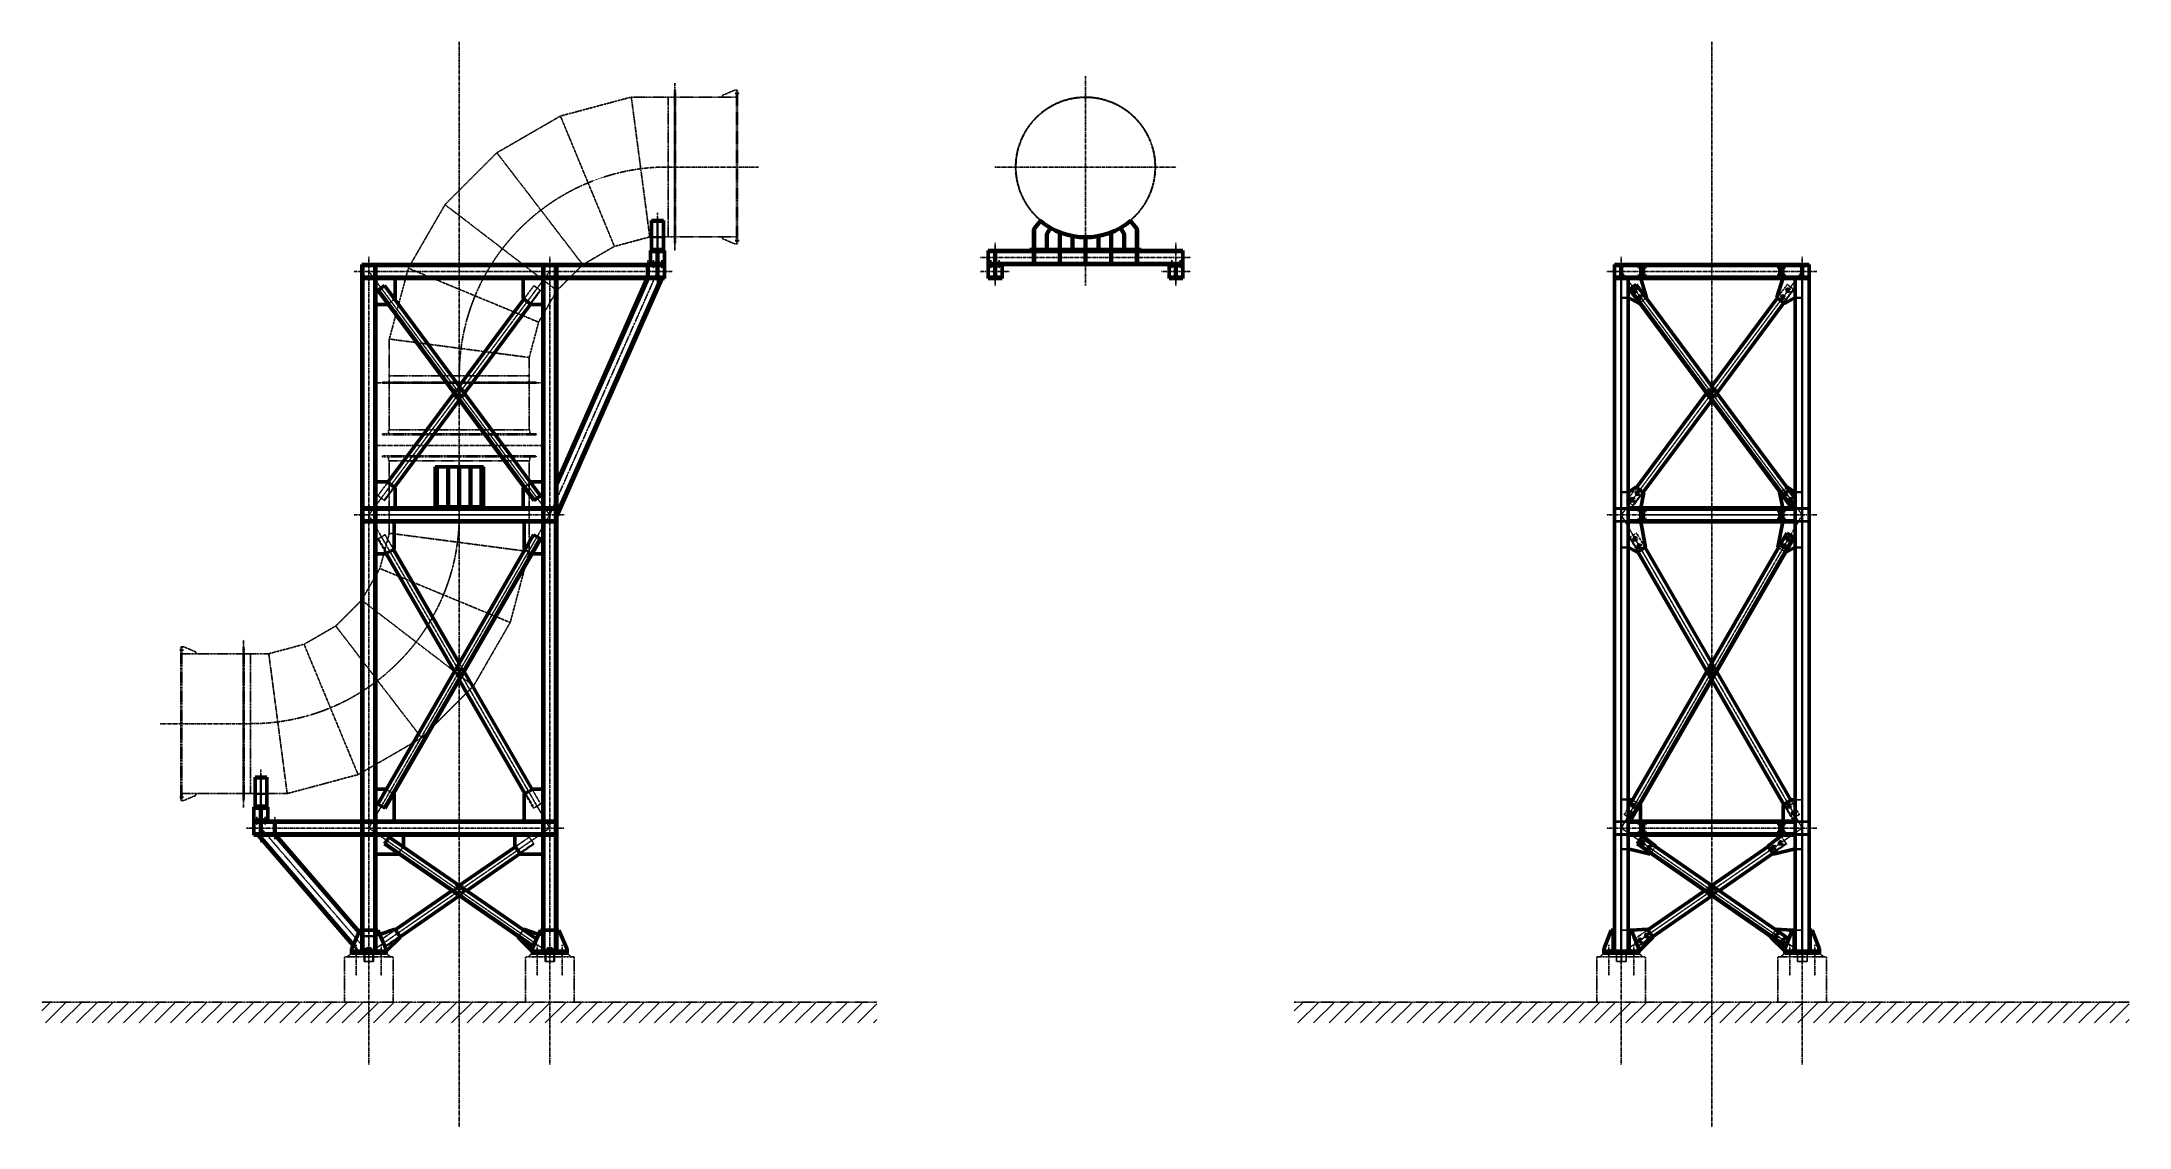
# Model space of a CAD drawing. Header units: millimetres. Extents: x -6 to 30795, y 0 to 45962.
# Drawn here: x 795 to 30795, y 30362 to 45962 of the extents above; entities that cross this region are included whole.
import ezdxf

# ---------------------------------------------------------------- set-up
doc = ezdxf.new("R2010")
doc.units = ezdxf.units.MM
doc.header["$LTSCALE"] = 0.1
for name, pattern in [('CENTER', [50.8, 31.75, -6.35, 6.35, -6.35]), ('DASHED', [19.05, 12.7, -6.35]), ('PHANTOM', [63.5, 31.75, -6.35, 6.35, -6.35, 6.35, -6.35])]:
    doc.linetypes.add(name, pattern=pattern)
for name, color, linetype, lineweight in [('ASSE', 4, 'CENTER', 25), ('CONTORNO1', 7, 'Continuous', 50), ('MISTA FINE', 3, 'PHANTOM', 25), ('NASCOSTA', 6, 'DASHED', 25), ('TRATTEGGIO', 1, 'Continuous', 25)]:
    doc.layers.add(name, color=color, linetype=linetype, lineweight=lineweight)

msp = doc.modelspace()

# ---------------------------------------------------------------- hatches: boundary and pattern name
at = {"layer": 'TRATTEGGIO'}
h = msp.add_hatch(dxfattribs=at)
h.set_pattern_fill('ANSI31', color=256, scale=50, style=0)
h.set_pattern_definition([(45, (-1103.2, 29463.18), (-112.2532, 112.2532), [])])
h.paths.add_polyline_path([(12795, 31862.5), (12795, 32162.5), (795, 32162.5), (795, 31862.5)])
h = msp.add_hatch(dxfattribs=at)
h.set_pattern_fill('ANSI31', color=256, scale=50, style=0)
h.set_pattern_definition([(45, (16896.8, 29463.18), (-112.2532, 112.2532), [])])
h.paths.add_polyline_path([(30795, 31862.5), (30795, 32162.5), (18795, 32162.5), (18795, 31862.5)])

# ---------------------------------------------------------------- linework, layer by layer
at = {"layer": 'ASSE'}
for p, q in [((6795, 30362.5), (6795, 45962.5)), ((24795, 30362.5), (24795, 45962.5)), ((9895, 45367.5), (9895, 42957.5)), ((15795, 45467.5), (15795, 42452.5)), ((10817.5, 45217.5), (10757.5, 45217.5)), ((11095, 44162.5), (9795, 44162.5)), ((14490, 44162.5), (17100, 44162.5)), ((9645, 42452.5), (9645, 43502.625)), ((15300, 43305.135), (15244.019, 43208.173)), ((15425, 43243.088), (15425, 42747.5)), ((16165, 43243.088), (16165, 42747.5)), ((16290, 43305.135), (16345.981, 43208.173)), ((10817.5, 43107.5), (10757.5, 43107.5)), ((14495, 42452.5), (14495, 43072.5)), ((15055, 42992.5), (15055, 42747.5)), ((15240, 43193.173), (15240, 42932.5)), ((15610, 43189.674), (15610, 42932.5)), ((15980, 43189.674), (15980, 42932.5)), ((16350, 43193.173), (16350, 42932.5)), ((16535, 42992.5), (16535, 42747.5)), ((17095, 42452.5), (17095, 43072.5)), ((9855, 42662.5), (5285, 42662.5)), ((5495, 31262.5), (5495, 42872.5)), ((8095, 42662.5), (5495, 39162.5)), ((5495, 42662.5), (8095, 39162.5)), ((8095, 42662.5), (5495, 39162.5)), ((8095, 31262.5), (8095, 42872.5)), ((9645, 42662.5), (8095, 39162.5)), ((9505, 42502.5), (9505, 42822.5)), ((9585, 42702.5), (9585, 42822.5)), ((9705, 42702.5), (9705, 42822.5)), ((17305, 42862.5), (14285, 42862.5)), ((14705, 42662.5), (14285, 42662.5)), ((14435, 42702.5), (14435, 42822.5)), ((14555, 42702.5), (14555, 42822.5)), ((17305, 42662.5), (16885, 42662.5)), ((17035, 42702.5), (17035, 42822.5)), ((17155, 42702.5), (17155, 42822.5)), ((26305, 42662.5), (23285, 42662.5)), ((23495, 31262.5), (23495, 42872.5)), ((23495, 42662.5), (26095, 39162.5)), ((26095, 42662.5), (23495, 39162.5)), ((23735, 42712.5), (23855, 42712.5)), ((23735, 42612.5), (23855, 42612.5)), ((25855, 42712.5), (25735, 42712.5)), ((25855, 42612.5), (25735, 42612.5)), ((26095, 31262.5), (26095, 42872.5)), ((23665.654, 42365.696), (23729.874, 42413.402)), ((23737.213, 42269.366), (23801.432, 42317.072)), ((25852.787, 42269.366), (25788.568, 42317.072)), ((25924.346, 42365.696), (25860.126, 42413.402)), ((8000, 41062.5), (5590, 41062.5)), ((6867.247, 40966.169), (6722.753, 40858.831)), ((6722.753, 40966.169), (6867.247, 40858.831)), ((24722.753, 40858.831), (24867.247, 40966.169)), ((24867.247, 40858.831), (24722.753, 40966.169)), ((5595, 40162.5), (7995, 40162.5)), ((23623.911, 39403.112), (23688.131, 39355.406)), ((23695.47, 39499.441), (23759.69, 39451.736)), ((25894.53, 39499.441), (25830.31, 39451.736)), ((25966.089, 39403.112), (25901.869, 39355.406)), ((5285, 39162.5), (8305, 39162.5)), ((5495, 39162.5), (8095, 34662.5)), ((8095, 39162.5), (5495, 34662.5)), ((23285, 39162.5), (26305, 39162.5)), ((26095, 39162.5), (23495, 34662.5)), ((23495, 39162.5), (26095, 34662.5)), ((23735, 39212.5), (23855, 39212.5)), ((23735, 39112.5), (23855, 39112.5)), ((25855, 39212.5), (25735, 39212.5)), ((25855, 39112.5), (25735, 39112.5)), ((23729.024, 38837.414), (23659.755, 38797.392)), ((23789.057, 38733.51), (23719.788, 38693.488)), ((25800.943, 38733.51), (25870.212, 38693.488)), ((25860.976, 38837.414), (25930.245, 38797.392)), ((2772.5, 37217.5), (2832.5, 37217.5)), ((3695, 34957.5), (3695, 37367.5)), ((6717.072, 36957.525), (6872.928, 36867.475)), ((6872.928, 36957.525), (6717.072, 36867.475)), ((24717.072, 36957.525), (24872.928, 36867.475)), ((24872.928, 36957.525), (24717.072, 36867.475)), ((2495, 36162.5), (3795, 36162.5)), ((3945, 34452.5), (3945, 35502.625)), ((2772.5, 35107.5), (2832.5, 35107.5)), ((3885, 34702.5), (3885, 34822.5)), ((4005, 34702.5), (4005, 34822.5)), ((4145, 34502.5), (4145, 34822.5)), ((23584.713, 34897.728), (23653.982, 34857.706)), ((23644.746, 35001.632), (23714.016, 34961.61)), ((25945.254, 35001.632), (25875.984, 34961.61)), ((26005.287, 34897.728), (25936.018, 34857.706)), ((3735, 34662.5), (8305, 34662.5)), ((3945, 34662.5), (5495, 32862.5)), ((5495, 32862.5), (8095, 34662.5)), ((5495, 34662.5), (8095, 32862.5)), ((23285, 34662.5), (26305, 34662.5)), ((23495, 34662.5), (26095, 32862.5)), ((26095, 34662.5), (23495, 32862.5)), ((23735, 34712.5), (23855, 34712.5)), ((23735, 34612.5), (23855, 34612.5)), ((25855, 34712.5), (25735, 34712.5)), ((25855, 34612.5), (25735, 34612.5)), ((23781.49, 34415.51), (23827.027, 34481.286)), ((23880.153, 34347.205), (23925.69, 34412.981)), ((25709.847, 34347.205), (25664.31, 34412.981)), ((25808.51, 34415.51), (25762.973, 34481.286)), ((6846.229, 33836.497), (6743.771, 33688.503)), ((6743.771, 33836.497), (6846.229, 33688.503)), ((24743.771, 33688.503), (24846.229, 33836.497)), ((24846.229, 33688.503), (24743.771, 33836.497)), ((23785.917, 33015.254), (23740.38, 33081.029)), ((23884.58, 33083.559), (23839.043, 33149.334)), ((25705.42, 33083.559), (25750.957, 33149.334)), ((25804.083, 33015.254), (25849.62, 33081.029)), ((5315, 32982.5), (5315, 32542.5)), ((5675, 32982.5), (5675, 32542.5)), ((7915, 32982.5), (7915, 32542.5)), ((8275, 32982.5), (8275, 32542.5)), ((23315, 32982.5), (23315, 32542.5)), ((23675, 32982.5), (23675, 32542.5)), ((25915, 32982.5), (25915, 32542.5)), ((26275, 32982.5), (26275, 32542.5))]:
    msp.add_line(p, q, dxfattribs=at)
for centre, radius, start, end in [((9795, 41162.5), 3000, 90, 180), ((15270, 43193.173), 30, 150, 180), ((16320, 43193.173), 30, 0, 30), ((3795, 39162.5), 3000, 270, 0)]:
    msp.add_arc(centre, radius, start, end, dxfattribs=at)
at = {"layer": 'CONTORNO1'}
for p, q in [((9560, 42962.5), (9560, 43392.625)), ((9730, 43392.625), (9560, 43392.625)), ((9730, 43384.965), (9560, 43384.965)), ((9730, 43392.625), (9730, 42962.5)), ((15050, 43261.905), (15050, 42977.5)), ((15148.998, 43392.625), (15058.188, 43284.402)), ((15060, 43261.905), (15060, 42977.5)), ((15150.263, 43378.575), (15065.849, 43277.974)), ((15283.176, 43285.995), (15239.689, 43210.673)), ((15291.836, 43280.995), (15248.349, 43205.673)), ((15420, 42977.5), (15420, 43215.399)), ((15430, 43215.399), (15420, 43215.399)), ((15430, 42977.5), (15430, 43215.399)), ((16160, 42977.5), (16160, 43215.399)), ((16160, 43215.399), (16170, 43215.399)), ((16170, 42977.5), (16170, 43215.399)), ((16298.164, 43280.995), (16341.651, 43205.673)), ((16306.824, 43285.995), (16350.311, 43210.673)), ((16439.737, 43378.575), (16524.151, 43277.974)), ((16441.002, 43392.625), (16531.812, 43284.402)), ((16530, 43261.905), (16530, 42977.5)), ((16540, 43261.905), (16540, 42977.5)), ((9745, 42962.5), (9545, 42962.5)), ((9545, 42962.5), (9545, 42762.5)), ((9545, 42947.5), (9622.5, 42947.5)), ((9730, 42977.5), (9560, 42977.5)), ((9640.5, 42927.5), (9620.5, 42947.5)), ((9640.5, 42929.5), (9640.5, 42795.5)), ((9669.5, 42947.5), (9649.5, 42927.5)), ((9649.5, 42795.5), (9649.5, 42929.5)), ((9667.5, 42947.5), (9745, 42947.5)), ((9745, 42762.5), (9745, 42962.5)), ((14395, 42962.5), (17195, 42962.5)), ((14395, 42762.5), (14395, 42962.5)), ((14395, 42947.5), (17195, 42947.5)), ((14490, 42777.5), (14490, 42947.5)), ((14500, 42777.5), (14500, 42947.5)), ((14995, 42977.5), (16595, 42977.5)), ((14995, 42977.5), (14995, 42962.5)), ((15050, 42777.5), (15050, 42947.5)), ((15060, 42777.5), (15060, 42947.5)), ((15235, 42977.5), (15235, 43193.173)), ((15245, 42977.5), (15245, 43193.173)), ((15420, 42777.5), (15420, 42947.5)), ((15430, 42777.5), (15430, 42947.5)), ((15605, 42977.5), (15605, 43163.588)), ((15615, 43163.588), (15605, 43163.588)), ((15615, 42977.5), (15615, 43163.588)), ((15790, 42977.5), (15790, 43147.5)), ((15790, 43147.5), (15800, 43147.5)), ((15790, 42777.5), (15790, 42947.5)), ((15800, 42977.5), (15800, 43147.5)), ((15800, 42777.5), (15800, 42947.5)), ((15975, 42977.5), (15975, 43163.588)), ((15975, 43163.588), (15985, 43163.588)), ((15985, 42977.5), (15985, 43163.588)), ((16160, 42777.5), (16160, 42947.5)), ((16170, 42777.5), (16170, 42947.5)), ((16345, 42977.5), (16345, 43193.173)), ((16355, 42977.5), (16355, 43193.173)), ((16530, 42777.5), (16530, 42947.5)), ((16540, 42777.5), (16540, 42947.5)), ((16595, 42977.5), (16595, 42962.5)), ((17195, 42762.5), (17195, 42962.5)), ((5395, 42762.5), (5395, 32892.5)), ((9745, 42762.5), (5395, 42762.5)), ((9745, 42747.5), (5395, 42747.5)), ((5410, 42577.5), (5410, 42747.5)), ((5580, 42747.5), (5580, 42577.5)), ((5595, 42747.5), (5595, 42577.5)), ((7995, 42747.5), (7995, 42577.5)), ((8010, 42747.5), (8010, 42577.5)), ((8180, 42577.5), (8180, 42747.5)), ((8195, 42747.5), (8195, 42577.5)), ((9500, 42577.5), (9500, 42747.5)), ((9510, 42577.5), (9510, 42747.5)), ((9622.5, 42777.5), (9545, 42777.5)), ((9745, 42762.5), (9545, 42762.5)), ((9640.5, 42797.5), (9620.5, 42777.5)), ((9640, 42577.5), (9640, 42747.5)), ((9649.5, 42797.5), (9669.5, 42777.5)), ((9650, 42577.5), (9650, 42747.5)), ((9745, 42777.5), (9667.5, 42777.5)), ((9745, 42762.5), (9745, 42562.5)), ((17195, 42777.5), (14395, 42777.5)), ((14395, 42762.5), (17195, 42762.5)), ((14395, 42762.5), (14395, 42562.5)), ((14472.5, 42747.5), (14395, 42747.5)), ((14490.5, 42727.5), (14470.5, 42747.5)), ((14490.5, 42595.5), (14490.5, 42729.5)), ((14519.5, 42747.5), (14499.5, 42727.5)), ((14499.5, 42729.5), (14499.5, 42595.5)), ((14595, 42747.5), (14517.5, 42747.5)), ((14595, 42762.5), (14595, 42562.5)), ((16995, 42562.5), (16995, 42762.5)), ((17072.5, 42747.5), (16995, 42747.5)), ((17070.5, 42747.5), (17090.5, 42727.5)), ((17090.5, 42595.5), (17090.5, 42729.5)), ((17099.5, 42727.5), (17119.5, 42747.5)), ((17099.5, 42729.5), (17099.5, 42595.5)), ((17195, 42747.5), (17117.5, 42747.5)), ((17195, 42762.5), (17195, 42562.5)), ((23395, 42762.5), (23395, 32892.5)), ((23395, 42762.5), (23595, 42762.5)), ((23472.5, 42747.5), (23395, 42747.5)), ((23490.5, 42727.5), (23470.5, 42747.5)), ((23490.5, 42595.5), (23490.5, 42729.5)), ((23519.5, 42747.5), (23499.5, 42727.5)), ((23499.5, 42729.5), (23499.5, 42595.5)), ((23775, 42747.5), (23517.5, 42747.5)), ((23595, 42762.5), (25995, 42762.5)), ((23595, 42762.5), (23595, 42747.5)), ((23775, 42562.5), (23775, 42762.5)), ((23795, 42562.5), (23795, 42762.5)), ((23815, 42762.5), (23815, 42562.5)), ((23815, 42747.5), (25775, 42747.5)), ((25775, 42762.5), (25775, 42562.5)), ((25795, 42562.5), (25795, 42762.5)), ((25815, 42562.5), (25815, 42762.5)), ((25815, 42747.5), (25995, 42747.5)), ((25995, 42762.5), (26195, 42762.5)), ((25995, 42747.5), (25995, 42762.5)), ((26072.5, 42747.5), (25995, 42747.5)), ((26070.5, 42747.5), (26090.5, 42727.5)), ((26090.5, 42595.5), (26090.5, 42729.5)), ((26099.5, 42727.5), (26119.5, 42747.5)), ((26099.5, 42729.5), (26099.5, 42595.5)), ((26195, 42747.5), (26117.5, 42747.5)), ((26195, 42762.5), (26195, 32892.5)), ((9745, 42577.5), (5395, 42577.5)), ((9745, 42562.5), (5395, 42562.5)), ((5410, 32892.5), (5410, 42562.5)), ((5580, 42562.5), (5580, 32892.5)), ((5595, 42562.5), (5595, 32892.5)), ((5722.076, 42457.438), (5625.746, 42385.879)), ((5625.746, 42385.879), (7867.924, 39367.562)), ((5633.774, 42391.842), (7875.952, 39373.525)), ((5722.076, 42457.438), (7964.254, 39439.121)), ((5875, 42562.5), (5875, 42272.5)), ((7715, 42562.5), (7715, 42272.5)), ((7995, 42562.5), (7995, 32892.5)), ((8010, 42562.5), (8010, 32892.5)), ((8180, 32892.5), (8180, 42562.5)), ((8195, 42562.5), (8195, 32892.5)), ((9710.082, 42562.5), (8195, 39141.348)), ((9491.347, 42562.5), (8195, 39635.265)), ((9693.677, 42562.5), (8195, 39178.392)), ((9507.752, 42562.5), (8195, 39598.221)), ((14395, 42577.5), (14472.5, 42577.5)), ((14395, 42562.5), (14595, 42562.5)), ((14490.5, 42597.5), (14470.5, 42577.5)), ((14499.5, 42597.5), (14519.5, 42577.5)), ((14517.5, 42577.5), (14595, 42577.5)), ((16995, 42577.5), (17072.5, 42577.5)), ((16995, 42562.5), (17195, 42562.5)), ((17090.5, 42597.5), (17070.5, 42577.5)), ((17099.5, 42597.5), (17119.5, 42577.5)), ((17117.5, 42577.5), (17195, 42577.5)), ((23395, 42577.5), (23472.5, 42577.5)), ((26195, 42562.5), (23395, 42562.5)), ((23395, 42562.5), (23595, 42562.5)), ((23490.5, 42597.5), (23470.5, 42577.5)), ((23499.5, 42597.5), (23519.5, 42577.5)), ((23517.5, 42577.5), (23775, 42577.5)), ((23595, 42577.5), (23595, 32892.5)), ((23613.82, 42401.934), (23710.149, 42473.493)), ((23613.82, 42401.934), (25921.594, 39295.315)), ((23621.847, 42407.897), (25929.621, 39301.278)), ((23710.149, 42473.493), (25995, 39397.732)), ((23775, 42562.5), (23859.5, 42287.5)), ((23815, 42577.5), (25775, 42577.5)), ((25815, 42562.5), (25730.5, 42287.5)), ((25815, 42577.5), (25995, 42577.5)), ((25995, 42577.5), (25995, 32892.5)), ((25995, 42577.5), (26072.5, 42577.5)), ((25995, 42562.5), (26195, 42562.5)), ((26090.5, 42597.5), (26070.5, 42577.5)), ((26099.5, 42597.5), (26119.5, 42577.5)), ((26117.5, 42577.5), (26195, 42577.5)), ((5760, 42187.5), (5595, 42187.5)), ((5768.465, 42193.757), (5760, 42187.5)), ((5875, 42272.5), (5864.967, 42265.084)), ((7725.033, 42265.084), (6795, 41013.116)), ((7821.535, 42193.757), (6869.744, 40912.5)), ((7715, 42272.5), (7830, 42187.5)), ((7830, 42187.5), (7995, 42187.5)), ((23595, 42287.5), (23749.5, 42202.5)), ((23749.5, 42202.5), (23757.423, 42208.622)), ((23852.394, 42282.009), (23859.5, 42287.5)), ((25737.606, 42282.009), (24795, 41013.116)), ((25832.577, 42208.622), (24869.744, 40912.5)), ((25840.5, 42202.5), (25730.5, 42287.5)), ((25995, 42287.5), (25840.5, 42202.5)), ((6720.256, 40912.5), (5768.465, 39631.243)), ((6795, 40811.884), (5864.967, 39559.916)), ((24720.256, 40912.5), (23713.004, 39556.584)), ((24795, 40811.884), (23811.561, 39488.023)), ((5760, 39637.5), (5595, 39637.5)), ((5875, 39552.5), (5760, 39637.5)), ((6447.85, 39852.5), (7142.15, 39852.5)), ((6447.85, 39262.5), (6447.85, 39852.5)), ((6470, 39842.5), (6470, 39277.5)), ((6470, 39842.5), (6480, 39842.5)), ((6480, 39842.5), (6480, 39277.5)), ((6630, 39842.5), (6630, 39277.5)), ((6630, 39842.5), (6640, 39842.5)), ((6640, 39842.5), (6640, 39277.5)), ((6790, 39842.5), (6790, 39277.5)), ((6790, 39842.5), (6800, 39842.5)), ((6800, 39842.5), (6800, 39277.5)), ((6950, 39842.5), (6950, 39277.5)), ((6960, 39842.5), (6950, 39842.5)), ((6960, 39842.5), (6960, 39277.5)), ((7110, 39842.5), (7110, 39277.5)), ((7120, 39842.5), (7110, 39842.5)), ((7120, 39842.5), (7120, 39277.5)), ((7142.15, 39262.5), (7142.15, 39852.5)), ((7821.535, 39631.243), (7830, 39637.5)), ((7830, 39637.5), (7995, 39637.5)), ((5875, 39262.5), (5875, 39552.5)), ((6470, 39307.5), (6480, 39307.5)), ((6630, 39307.5), (6640, 39307.5)), ((6790, 39307.5), (6800, 39307.5)), ((6960, 39307.5), (6950, 39307.5)), ((7120, 39307.5), (7110, 39307.5)), ((7715, 39552.5), (7725.033, 39559.916)), ((7715, 39262.5), (7715, 39552.5)), ((7964.254, 39439.121), (7867.924, 39367.562)), ((23595, 39482.5), (23704.5, 39562.5)), ((23704.5, 39562.5), (23819.5, 39482.5)), ((23819.5, 39482.5), (23775, 39262.5)), ((25778.439, 39488.023), (25770.5, 39482.5)), ((25770.5, 39482.5), (25815, 39262.5)), ((25885.5, 39562.5), (25876.996, 39556.584)), ((25995, 39482.5), (25885.5, 39562.5)), ((25921.594, 39295.315), (25995, 39349.846)), ((5410, 39262.5), (5580, 39262.5)), ((5410, 39247.5), (5580, 39247.5)), ((5410, 39077.5), (5580, 39077.5)), ((5410, 39062.5), (5580, 39062.5)), ((5595, 39262.5), (7995, 39262.5)), ((5595, 39247.5), (7995, 39247.5)), ((5595, 39077.5), (7995, 39077.5)), ((5595, 39062.5), (7995, 39062.5)), ((5860, 39062.5), (5860, 38672.5)), ((6460, 39277.5), (6460, 39262.5)), ((6460, 39277.5), (7130, 39277.5)), ((7130, 39277.5), (7130, 39262.5)), ((7730, 39062.5), (7730, 38672.5)), ((8010, 39262.5), (8180, 39262.5)), ((8010, 39247.5), (8180, 39247.5)), ((8010, 39077.5), (8180, 39077.5)), ((8010, 39062.5), (8180, 39062.5)), ((23595, 39262.5), (25995, 39262.5)), ((23595, 39247.5), (23775, 39247.5)), ((23595, 39077.5), (23775, 39077.5)), ((23595, 39062.5), (25995, 39062.5)), ((23775, 39062.5), (23775, 39262.5)), ((23844.5, 38697.5), (23775, 39062.5)), ((23795, 39062.5), (23795, 39262.5)), ((23815, 39262.5), (23815, 39062.5)), ((23815, 39247.5), (25775, 39247.5)), ((23815, 39077.5), (25775, 39077.5)), ((25745.5, 38697.5), (25815, 39062.5)), ((25775, 39262.5), (25775, 39062.5)), ((25795, 39062.5), (25795, 39262.5)), ((25815, 39062.5), (25815, 39262.5)), ((25815, 39247.5), (25995, 39247.5)), ((25815, 39077.5), (25995, 39077.5)), ((7861.169, 38877.725), (5624.928, 35007.308)), ((7956.414, 38822.695), (5720.173, 34952.278)), ((7965.072, 38817.692), (5728.831, 34947.275)), ((7861.169, 38877.725), (7965.072, 38817.692)), ((25873.675, 38899.372), (23595, 34955.51)), ((25968.921, 38844.341), (23632.624, 34800.751)), ((25977.579, 38839.338), (23641.283, 34795.749)), ((25873.675, 38899.372), (25977.579, 38839.338)), ((5735, 38602.5), (5595, 38602.5)), ((5860, 38672.5), (5735, 38602.5)), ((5745.775, 38608.534), (6725.705, 36912.5)), ((5850.485, 38667.171), (6795, 37032.433)), ((7730, 38672.5), (7739.515, 38667.171)), ((7844.225, 38608.534), (7855, 38602.5)), ((7855, 38602.5), (7995, 38602.5)), ((23595, 38697.5), (23724.5, 38627.5)), ((23844.5, 38697.5), (23724.5, 38627.5)), ((23732.216, 38632.001), (25829.213, 35002.583)), ((23835.87, 38692.466), (25932.867, 35063.048)), ((25745.5, 38697.5), (25754.13, 38692.466)), ((25857.784, 38632.001), (25865.5, 38627.5)), ((25995, 38697.5), (25865.5, 38627.5)), ((6864.295, 36912.5), (7844.225, 35216.466)), ((6795, 36792.567), (7739.515, 35157.829)), ((4030, 35392.625), (3860, 35392.625)), ((3860, 34962.5), (3860, 35392.625)), ((4030, 35384.965), (3860, 35384.965)), ((4030, 35392.625), (4030, 34962.5)), ((5735, 35222.5), (5595, 35222.5)), ((5745.775, 35216.466), (5735, 35222.5)), ((5860, 35152.5), (5850.485, 35157.829)), ((5860, 34762.5), (5860, 35152.5)), ((7730, 35152.5), (7855, 35222.5)), ((7730, 34762.5), (7730, 35152.5)), ((7855, 35222.5), (7995, 35222.5)), ((3845, 34962.5), (4045, 34962.5)), ((3845, 34762.5), (3845, 34962.5)), ((3922.5, 34947.5), (3845, 34947.5)), ((4030, 34977.5), (3860, 34977.5)), ((3920.5, 34947.5), (3940.5, 34927.5)), ((3940.5, 34795.5), (3940.5, 34929.5)), ((3949.5, 34927.5), (3969.5, 34947.5)), ((3949.5, 34929.5), (3949.5, 34795.5)), ((4045, 34947.5), (3967.5, 34947.5)), ((4045, 34962.5), (4045, 34762.5)), ((5624.928, 35007.308), (5728.831, 34947.275)), ((23649.5, 35067.5), (23595, 35067.5)), ((23595, 34822.49), (23641.283, 34795.749)), ((23649.5, 35067.5), (23657.133, 35063.048)), ((23760.787, 35002.583), (23769.5, 34997.5)), ((23769.5, 34762.5), (23769.5, 34997.5)), ((25940.5, 35067.5), (25820.5, 34997.5)), ((25820.5, 34762.5), (25820.5, 34997.5)), ((25940.5, 35067.5), (25995, 35067.5)), ((3845, 34777.5), (3922.5, 34777.5)), ((3845, 34762.5), (4045, 34762.5)), ((3845, 34762.5), (3845, 34562.5)), ((3845, 34762.5), (5395, 34762.5)), ((3845, 34747.5), (5395, 34747.5)), ((3845, 34577.5), (5395, 34577.5)), ((3845, 34562.5), (5395, 34562.5)), ((3899.145, 34562.5), (5267.593, 32973.334)), ((3918.94, 34562.5), (5274.332, 32988.496)), ((3940.5, 34797.5), (3920.5, 34777.5)), ((3940, 34577.5), (3940, 34747.5)), ((3949.5, 34797.5), (3969.5, 34777.5)), ((3950, 34577.5), (3950, 34747.5)), ((3967.5, 34777.5), (4045, 34777.5)), ((4140, 34577.5), (4140, 34747.5)), ((4143.283, 34562.5), (5350.704, 33160.333)), ((4150, 34577.5), (4150, 34747.5)), ((4163.077, 34562.5), (5357.442, 33175.496)), ((5410, 34762.5), (5580, 34762.5)), ((5410, 34747.5), (5580, 34747.5)), ((5410, 34577.5), (5580, 34577.5)), ((5410, 34562.5), (5580, 34562.5)), ((5595, 34762.5), (7995, 34762.5)), ((5595, 34747.5), (7995, 34747.5)), ((5595, 34577.5), (7995, 34577.5)), ((5595, 34562.5), (7995, 34562.5)), ((5789.079, 34531.882), (5720.774, 34433.219)), ((5789.079, 34531.882), (7908.234, 33064.775)), ((5995, 34562.5), (5995, 34402.5)), ((7595, 34562.5), (7595, 34402.5)), ((8010, 34762.5), (8180, 34762.5)), ((8010, 34747.5), (8180, 34747.5)), ((8010, 34577.5), (8180, 34577.5)), ((8010, 34562.5), (8180, 34562.5)), ((23595, 34762.5), (25995, 34762.5)), ((23595, 34747.5), (23775, 34747.5)), ((23595, 34577.5), (23775, 34577.5)), ((23595, 34562.5), (25995, 34562.5)), ((23720.774, 34433.219), (23789.079, 34531.882)), ((23775, 34562.5), (23775, 34762.5)), ((23789.079, 34531.882), (25902.006, 33069.087)), ((23789.5, 34562.5), (23989.5, 34402.5)), ((23795, 34562.5), (23795, 34762.5)), ((23815, 34762.5), (23815, 34562.5)), ((23815, 34747.5), (25775, 34747.5)), ((23815, 34577.5), (25775, 34577.5)), ((25800.5, 34562.5), (25600.5, 34402.5)), ((25775, 34762.5), (25775, 34562.5)), ((25795, 34562.5), (25795, 34762.5)), ((25815, 34562.5), (25815, 34762.5)), ((25815, 34747.5), (25995, 34747.5)), ((25815, 34577.5), (25995, 34577.5)), ((5595, 34287.5), (5915, 34287.5)), ((5720.774, 34433.219), (7842.03, 32964.657)), ((5726.466, 34441.441), (7847.722, 32972.879)), ((5920.285, 34295.097), (5915, 34287.5)), ((5995, 34402.5), (5988.812, 34393.605)), ((7601.188, 34393.605), (6795, 33835.476)), ((7669.715, 34295.097), (6900.409, 33762.5)), ((7595, 34402.5), (7675, 34287.5)), ((7995, 34287.5), (7675, 34287.5)), ((23909.5, 34287.5), (23595, 34362.5)), ((23720.774, 34433.219), (25842.03, 32964.657)), ((23726.466, 34441.441), (25847.722, 32972.879)), ((23909.5, 34287.5), (23916.572, 34297.667)), ((23985.1, 34396.175), (23989.5, 34402.5)), ((25604.9, 34396.175), (24795, 33835.476)), ((25673.428, 34297.667), (24900.409, 33762.5)), ((25680.5, 34287.5), (25600.5, 34402.5)), ((25680.5, 34287.5), (25995, 34362.5)), ((6689.591, 33762.5), (5875.826, 33199.125)), ((6795, 33689.524), (5944.354, 33100.616)), ((24689.591, 33762.5), (23875.489, 33198.891)), ((24795, 33689.524), (23944.017, 33100.382)), ((5245, 32922.5), (5365, 33192.5)), ((5365, 33192.5), (5625, 33192.5)), ((5745, 32922.5), (5625, 33192.5)), ((5870, 33207.5), (5651.83, 33132.132)), ((5950, 33092.5), (5745, 32892.5)), ((5870, 33207.5), (5950, 33092.5)), ((7645.646, 33100.616), (7640, 33092.5)), ((7640, 33092.5), (7845, 32892.5)), ((7720, 33207.5), (7714.174, 33199.125)), ((7720, 33207.5), (7938.17, 33132.132)), ((7902.659, 33052.232), (7842.03, 32964.657)), ((7845, 32922.5), (7965, 33192.5)), ((8225, 33192.5), (7965, 33192.5)), ((8345, 32922.5), (8225, 33192.5)), ((23350, 33192.5), (23245, 32922.5)), ((23350, 33192.5), (23395, 33192.5)), ((23380, 33192.5), (23380, 32892.5)), ((23595, 33192.5), (23640, 33192.5)), ((23610, 33192.5), (23610, 32892.5)), ((23869.5, 33207.5), (23640, 33192.5)), ((23640, 33192.5), (23745, 32922.5)), ((23949.5, 33092.5), (23745, 32892.5)), ((23949.5, 33092.5), (23869.5, 33207.5)), ((25640.5, 33092.5), (25645.983, 33100.382)), ((25640.5, 33092.5), (25845, 32892.5)), ((25714.511, 33198.891), (25720.5, 33207.5)), ((25720.5, 33207.5), (25950, 33192.5)), ((25842.03, 32964.657), (25886.214, 33028.478)), ((25950, 33192.5), (25845, 32922.5)), ((25995, 33192.5), (25950, 33192.5)), ((25980, 33192.5), (25980, 32892.5)), ((26240, 33192.5), (26195, 33192.5)), ((26210, 33192.5), (26210, 32892.5)), ((26240, 33192.5), (26345, 32922.5)), ((5245, 32892.5), (5245, 32922.5)), ((5245, 32892.5), (5745, 32892.5)), ((5245, 32892.5), (5245, 32862.5)), ((5245, 32862.5), (5745, 32862.5)), ((5410, 32922.5), (5395, 32922.5)), ((5465, 32892.5), (5465, 32912.5)), ((5485, 32932.5), (5505, 32932.5)), ((5525, 32892.5), (5525, 32912.5)), ((5595, 32922.5), (5580, 32922.5)), ((5745, 32892.5), (5745, 32922.5)), ((5745, 32892.5), (5745, 32862.5)), ((7845, 32892.5), (7845, 32922.5)), ((7845, 32892.5), (7845, 32862.5)), ((8345, 32892.5), (7845, 32892.5)), ((8345, 32862.5), (7845, 32862.5)), ((7995, 32922.5), (8010, 32922.5)), ((8065, 32892.5), (8065, 32912.5)), ((8105, 32932.5), (8085, 32932.5)), ((8125, 32892.5), (8125, 32912.5)), ((8180, 32922.5), (8195, 32922.5)), ((8345, 32892.5), (8345, 32922.5)), ((8345, 32892.5), (8345, 32862.5)), ((23245, 32892.5), (23245, 32922.5)), ((23245, 32892.5), (23745, 32892.5)), ((23245, 32892.5), (23245, 32862.5)), ((23245, 32862.5), (23745, 32862.5)), ((23380, 32917.5), (23355, 32892.5)), ((23395, 32922.5), (23380, 32922.5)), ((23610, 32922.5), (23595, 32922.5)), ((23610, 32917.5), (23635, 32892.5)), ((23745, 32892.5), (23745, 32922.5)), ((23745, 32892.5), (23745, 32862.5)), ((25845, 32892.5), (25845, 32922.5)), ((26345, 32892.5), (25845, 32892.5)), ((25845, 32892.5), (25845, 32862.5)), ((26345, 32862.5), (25845, 32862.5)), ((25980, 32917.5), (25955, 32892.5)), ((25980, 32922.5), (25995, 32922.5)), ((26195, 32922.5), (26210, 32922.5)), ((26210, 32917.5), (26235, 32892.5)), ((26345, 32892.5), (26345, 32922.5)), ((26345, 32892.5), (26345, 32862.5))]:
    msp.add_line(p, q, dxfattribs=at)
for centre in [(23697.764, 42389.549), (23769.323, 42293.219), (25820.677, 42293.219), (25892.236, 42389.549), (24795, 40912.5), (23656.021, 39379.259), (23727.58, 39475.589), (25862.42, 39475.589), (25933.979, 39379.259), (23694.389, 38817.403), (23754.423, 38713.499), (25835.577, 38713.499), (25895.611, 38817.403), (24795, 36912.5), (23619.348, 34877.717), (23679.381, 34981.621), (25910.619, 34981.621), (25970.652, 34877.717), (23804.258, 34448.398), (23902.921, 34380.093), (25687.079, 34380.093), (25785.742, 34448.398), (24795, 33762.5), (23763.149, 33048.141), (23861.812, 33116.447), (25728.188, 33116.447), (25826.851, 33048.141)]:
    msp.add_circle(centre, 17.5, dxfattribs=at)
for centre, radius, start, end in [((15085, 43261.905), 35, 140, 180), ((15085, 43261.905), 25, 140, 180), ((15795, 44162.5), 1015, 230, 310), ((15795, 44162.5), 1005, 230, 310), ((15270, 43193.173), 35, 150, 180), ((15270, 43193.173), 25, 150, 180), ((16320, 43193.173), 25, 0, 30), ((16320, 43193.173), 35, 0, 30), ((16505, 43261.905), 25, 0, 40), ((16505, 43261.905), 35, 0, 40), ((9622.5, 42929.5), 18, 0, 90), ((9667.5, 42929.5), 18, 90, 180), ((9622.5, 42795.5), 18, 270, 0), ((9667.5, 42795.5), 18, 180, 270), ((14472.5, 42729.5), 18, 0, 90), ((14517.5, 42729.5), 18, 90, 180), ((17072.5, 42729.5), 18, 0, 90), ((17117.5, 42729.5), 18, 90, 180), ((23472.5, 42729.5), 18, 0, 90), ((23517.5, 42729.5), 18, 90, 180), ((26072.5, 42729.5), 18, 0, 90), ((26117.5, 42729.5), 18, 90, 180), ((14472.5, 42595.5), 18, 270, 0), ((14517.5, 42595.5), 18, 180, 270), ((17072.5, 42595.5), 18, 270, 0), ((17117.5, 42595.5), 18, 180, 270), ((23472.5, 42595.5), 18, 270, 0), ((23517.5, 42595.5), 18, 180, 270), ((26072.5, 42595.5), 18, 270, 0), ((26117.5, 42595.5), 18, 180, 270), ((3922.5, 34929.5), 18, 0, 90), ((3967.5, 34929.5), 18, 90, 180), ((3922.5, 34795.5), 18, 270, 0), ((3967.5, 34795.5), 18, 180, 270), ((5485, 32912.5), 20, 90, 180), ((5505, 32912.5), 20, 0, 90), ((8085, 32912.5), 20, 90, 180), ((8105, 32912.5), 20, 0, 90)]:
    msp.add_arc(centre, radius, start, end, dxfattribs=at)
at = {"layer": 'MISTA FINE'}
for p, q in [((9267.732, 45167.5), (8249.128, 44894.566)), ((9795, 45167.5), (9267.732, 45167.5)), ((9532.353, 43157.5), (9267.732, 45167.5)), ((9795, 45167.5), (9795, 43157.5)), ((9887.5, 45167.5), (9795, 45167.5)), ((9887.5, 45267.5), (9887.5, 43057.5)), ((9902.5, 45267.5), (9887.5, 45267.5)), ((9902.5, 45267.5), (9902.5, 43057.5)), ((10780, 45167.5), (9902.5, 45167.5)), ((10755, 45267.5), (10580, 45192.5)), ((10580, 45167.5), (10580, 45192.5)), ((10780, 45267.5), (10755, 45267.5)), ((10780, 45182.5), (10765, 45167.5)), ((10795, 45267.5), (10780, 45267.5)), ((10780, 45267.5), (10780, 43057.5)), ((10795, 45267.5), (10795, 43057.5)), ((7335.872, 44367.298), (8249.128, 44894.566)), ((9024.959, 43021.544), (8249.128, 44894.566)), ((6590.202, 43621.628), (7335.872, 44367.298)), ((8570.041, 42758.897), (7335.872, 44367.298)), ((6062.934, 42708.372), (6590.202, 43621.628)), ((8198.603, 42387.459), (6590.202, 43621.628)), ((8570.041, 42758.897), (9024.959, 43021.544)), ((9532.353, 43157.5), (9024.959, 43021.544)), ((9795, 43157.5), (9532.353, 43157.5)), ((9887.5, 43157.5), (9795, 43157.5)), ((9902.5, 43057.5), (9887.5, 43057.5)), ((10780, 43157.5), (9902.5, 43157.5)), ((10580, 43157.5), (10580, 43132.5)), ((10755, 43057.5), (10580, 43132.5)), ((10780, 43057.5), (10755, 43057.5)), ((10780, 43142.5), (10765, 43157.5)), ((10795, 43057.5), (10780, 43057.5)), ((5790, 41689.768), (6062.934, 42708.372)), ((7935.956, 41932.541), (6062.934, 42708.372)), ((8198.603, 42387.459), (8570.041, 42758.897)), ((7935.956, 41932.541), (8198.603, 42387.459)), ((7800, 41425.147), (7935.956, 41932.541)), ((5790, 41162.5), (5790, 41689.768)), ((7800, 41425.147), (5790, 41689.768)), ((7800, 41162.5), (7800, 41425.147)), ((7800, 41162.5), (5790, 41162.5)), ((5790, 41070), (5790, 41162.5)), ((7800, 41070), (7800, 41162.5)), ((5690, 41055), (5690, 41070)), ((7900, 41070), (5690, 41070)), ((7900, 41055), (5690, 41055)), ((5790, 40387.5), (5790, 41055)), ((7800, 40387.5), (7800, 41055)), ((7900, 41055), (7900, 41070)), ((5690, 40312.5), (5690, 40327.5)), ((7900, 40327.5), (5690, 40327.5)), ((7900, 40312.5), (5690, 40312.5)), ((5780, 40327.5), (5780, 40387.5)), ((7810, 40387.5), (5780, 40387.5)), ((7810, 40327.5), (7810, 40387.5)), ((7900, 40312.5), (7900, 40327.5)), ((5690, 40012.5), (7900, 40012.5)), ((5690, 40012.5), (5690, 39997.5)), ((5690, 39997.5), (7900, 39997.5)), ((5780, 39997.5), (5780, 39937.5)), ((5780, 39937.5), (7810, 39937.5)), ((5790, 39937.5), (5790, 39162.5)), ((7800, 39937.5), (7800, 39162.5)), ((7810, 39997.5), (7810, 39937.5)), ((7900, 40012.5), (7900, 39997.5)), ((5790, 39162.5), (7800, 39162.5)), ((5790, 39162.5), (5790, 38899.853)), ((7800, 39162.5), (7800, 38635.232)), ((23790, 39162.5), (25800, 39162.5)), ((5790, 38899.853), (5654.044, 38392.459)), ((5790, 38899.853), (7800, 38635.232)), ((7800, 38635.232), (7527.066, 37616.628)), ((5654.044, 38392.459), (5391.397, 37937.541)), ((5654.044, 38392.459), (7527.066, 37616.628)), ((5391.397, 37937.541), (5019.959, 37566.103)), ((5391.397, 37937.541), (6999.798, 36703.372)), ((5019.959, 37566.103), (4565.041, 37303.456)), ((5019.959, 37566.103), (6254.128, 35957.702)), ((7527.066, 37616.628), (6999.798, 36703.372)), ((2795, 35057.5), (2795, 37267.5)), ((2795, 37267.5), (2810, 37267.5)), ((2810, 35057.5), (2810, 37267.5)), ((2810, 37267.5), (2835, 37267.5)), ((2835, 37267.5), (3010, 37192.5)), ((3687.5, 37267.5), (3702.5, 37267.5)), ((3687.5, 35057.5), (3687.5, 37267.5)), ((3702.5, 35057.5), (3702.5, 37267.5)), ((4057.647, 37167.5), (4565.041, 37303.456)), ((4565.041, 37303.456), (5340.872, 35430.434)), ((2810, 37182.5), (2825, 37167.5)), ((2810, 37167.5), (3687.5, 37167.5)), ((3010, 37167.5), (3010, 37192.5)), ((3702.5, 37167.5), (3795, 37167.5)), ((3795, 35157.5), (3795, 37167.5)), ((3795, 37167.5), (4057.647, 37167.5)), ((4057.647, 37167.5), (4322.268, 35157.5)), ((6999.798, 36703.372), (6254.128, 35957.702)), ((6254.128, 35957.702), (5340.872, 35430.434)), ((4322.268, 35157.5), (5340.872, 35430.434)), ((2810, 35157.5), (3687.5, 35157.5)), ((2810, 35142.5), (2825, 35157.5)), ((2835, 35057.5), (3010, 35132.5)), ((3010, 35157.5), (3010, 35132.5)), ((3702.5, 35157.5), (3795, 35157.5)), ((3795, 35157.5), (4322.268, 35157.5)), ((2795, 35057.5), (2810, 35057.5)), ((2810, 35057.5), (2835, 35057.5)), ((3687.5, 35057.5), (3702.5, 35057.5)), ((5145, 32812.5), (5145, 32162.5)), ((5145, 32812.5), (5845, 32812.5)), ((5245, 32862.5), (5185.412, 32812.5)), ((5745, 32862.5), (5804.588, 32812.5)), ((5845, 32812.5), (5845, 32162.5)), ((7745, 32812.5), (7745, 32162.5)), ((8445, 32812.5), (7745, 32812.5)), ((7845, 32862.5), (7785.412, 32812.5)), ((8345, 32862.5), (8404.588, 32812.5)), ((8445, 32812.5), (8445, 32162.5)), ((23145, 32812.5), (23145, 32162.5)), ((23145, 32812.5), (23845, 32812.5)), ((23245, 32862.5), (23185.412, 32812.5)), ((23745, 32862.5), (23804.588, 32812.5)), ((23845, 32812.5), (23845, 32162.5)), ((25745, 32812.5), (25745, 32162.5)), ((26445, 32812.5), (25745, 32812.5)), ((25845, 32862.5), (25785.412, 32812.5)), ((26345, 32862.5), (26404.588, 32812.5)), ((26445, 32812.5), (26445, 32162.5)), ((795, 32162.5), (12795, 32162.5)), ((18795, 32162.5), (30795, 32162.5))]:
    msp.add_line(p, q, dxfattribs=at)
for radius in [1005, 1000]:
    msp.add_circle((15795, 44162.5), radius, dxfattribs=at)
at = {"layer": 'NASCOSTA'}
for p, q in [((9730, 43378.575), (9560, 43378.575)), ((9640, 42977.5), (9640, 43378.575)), ((9650, 42977.5), (9650, 43378.575)), ((9730, 43157.5), (9560, 43157.5)), ((9730, 43147.5), (9560, 43147.5)), ((9571, 42747.5), (9571, 42777.5)), ((9599, 42747.5), (9599, 42777.5)), ((9691, 42747.5), (9691, 42777.5)), ((9719, 42747.5), (9719, 42777.5)), ((14421, 42747.5), (14421, 42777.5)), ((14449, 42747.5), (14449, 42777.5)), ((14541, 42747.5), (14541, 42777.5)), ((14569, 42747.5), (14569, 42777.5)), ((17021, 42747.5), (17021, 42777.5)), ((17049, 42747.5), (17049, 42777.5)), ((17141, 42747.5), (17141, 42777.5)), ((17169, 42747.5), (17169, 42777.5)), ((23775, 42726.5), (23815, 42726.5)), ((23775, 42698.5), (23815, 42698.5)), ((23775, 42626.5), (23815, 42626.5)), ((25815, 42726.5), (25775, 42726.5)), ((25815, 42698.5), (25775, 42698.5)), ((25815, 42626.5), (25775, 42626.5)), ((7956.226, 42391.842), (5714.048, 39373.525)), ((7867.924, 42457.438), (7725.033, 42265.084)), ((7964.254, 42385.879), (7821.535, 42193.757)), ((7867.924, 42457.438), (7964.254, 42385.879)), ((23490.5, 32892.5), (23490.5, 42562.5)), ((23499.5, 32892.5), (23499.5, 42562.5)), ((25968.153, 42407.897), (23660.379, 39301.278)), ((23775, 42598.5), (23815, 42598.5)), ((25879.851, 42473.493), (25737.606, 42282.009)), ((25815, 42598.5), (25775, 42598.5)), ((25976.18, 42401.934), (25832.577, 42208.622)), ((25976.18, 42401.934), (25879.851, 42473.493)), ((26090.5, 32892.5), (26090.5, 42562.5)), ((26099.5, 32892.5), (26099.5, 42562.5)), ((5864.967, 42265.084), (5768.465, 42193.757)), ((23499.5, 42287.5), (23595, 42287.5)), ((23499.5, 42277.5), (23594.5, 42277.5)), ((23594.5, 42277.5), (23594.5, 42287.5)), ((23757.423, 42208.622), (23852.394, 42282.009)), ((26090.5, 42287.5), (25995, 42287.5)), ((25995.5, 42277.5), (25995.5, 42287.5)), ((26090.5, 42277.5), (25995.5, 42277.5)), ((6795, 41013.116), (6720.256, 40912.5)), ((6869.744, 40912.5), (6795, 40811.884)), ((24795, 41013.116), (24720.256, 40912.5)), ((24869.744, 40912.5), (24795, 40811.884)), ((5768.465, 39631.243), (5625.746, 39439.121)), ((6451.27, 39252.5), (6451.27, 39852.5)), ((7138.73, 39252.5), (7138.73, 39852.5)), ((7725.033, 39559.916), (7821.535, 39631.243)), ((5722.076, 39367.562), (5625.746, 39439.121)), ((5864.967, 39559.916), (5722.076, 39367.562)), ((23499.5, 39492.5), (23594.5, 39492.5)), ((23499.5, 39482.5), (23595, 39482.5)), ((23713.004, 39556.584), (23572.077, 39366.874)), ((23572.077, 39366.874), (23668.406, 39295.315)), ((23594.5, 39482.5), (23594.5, 39492.5)), ((23811.561, 39488.023), (23668.406, 39295.315)), ((25876.996, 39556.584), (25778.439, 39488.023)), ((26090.5, 39482.5), (25995, 39482.5)), ((25995, 39397.732), (26017.923, 39366.874)), ((25995, 39349.846), (26017.923, 39366.874)), ((25995.5, 39482.5), (25995.5, 39492.5)), ((26090.5, 39492.5), (25995.5, 39492.5)), ((6447.85, 39252.5), (6447.85, 39262.5)), ((6447.85, 39252.5), (7142.15, 39252.5)), ((7142.15, 39252.5), (7142.15, 39262.5)), ((23490.5, 39262.5), (23395, 39262.5)), ((23490.5, 39247.5), (23395, 39247.5)), ((23490.5, 39077.5), (23395, 39077.5)), ((23490.5, 39062.5), (23395, 39062.5)), ((23595, 39262.5), (23499.5, 39262.5)), ((23595, 39247.5), (23499.5, 39247.5)), ((23595, 39077.5), (23499.5, 39077.5)), ((23595, 39062.5), (23499.5, 39062.5)), ((23775, 39226.5), (23815, 39226.5)), ((23775, 39198.5), (23815, 39198.5)), ((23775, 39126.5), (23815, 39126.5)), ((23775, 39098.5), (23815, 39098.5)), ((25815, 39226.5), (25775, 39226.5)), ((25815, 39198.5), (25775, 39198.5)), ((25815, 39126.5), (25775, 39126.5)), ((25815, 39098.5), (25775, 39098.5)), ((25995, 39262.5), (26090.5, 39262.5)), ((25995, 39247.5), (26090.5, 39247.5)), ((25995, 39077.5), (26090.5, 39077.5)), ((25995, 39062.5), (26090.5, 39062.5)), ((26099.5, 39262.5), (26195, 39262.5)), ((26099.5, 39247.5), (26195, 39247.5)), ((26099.5, 39077.5), (26195, 39077.5)), ((26099.5, 39062.5), (26195, 39062.5)), ((5728.831, 38877.725), (5624.928, 38817.692)), ((5624.928, 38817.692), (5745.775, 38608.534)), ((5633.586, 38822.695), (7869.827, 34952.278)), ((5728.831, 38877.725), (5850.485, 38667.171)), ((23716.325, 38899.372), (23612.421, 38839.338)), ((23612.421, 38839.338), (23732.216, 38632.001)), ((23621.079, 38844.341), (25957.376, 34800.751)), ((23716.325, 38899.372), (23835.87, 38692.466)), ((7739.515, 38667.171), (7844.225, 38608.534)), ((23499.5, 38697.5), (23595, 38697.5)), ((23499.5, 38687.5), (23594.5, 38687.5)), ((23594.5, 38697.5), (23594.5, 38687.5)), ((25754.13, 38692.466), (25857.784, 38632.001)), ((26090.5, 38697.5), (25995, 38697.5)), ((25995.5, 38697.5), (25995.5, 38687.5)), ((26090.5, 38687.5), (25995.5, 38687.5)), ((6725.705, 36912.5), (6795, 36792.567)), ((6795, 37032.433), (6864.295, 36912.5)), ((4030, 35378.575), (3860, 35378.575)), ((4030, 35157.5), (3860, 35157.5)), ((4030, 35147.5), (3860, 35147.5)), ((3940, 34977.5), (3940, 35378.575)), ((3950, 34977.5), (3950, 35378.575)), ((5850.485, 35157.829), (5745.775, 35216.466)), ((7739.515, 35157.829), (7861.169, 34947.275)), ((7844.225, 35216.466), (7965.072, 35007.308)), ((7861.169, 34947.275), (7965.072, 35007.308)), ((23499.5, 35077.5), (23594.5, 35077.5)), ((23595, 35067.5), (23499.5, 35067.5)), ((23595, 34955.51), (23537.379, 34855.782)), ((23537.379, 34855.782), (23595, 34822.49)), ((23594.5, 35067.5), (23594.5, 35077.5)), ((23657.133, 35063.048), (23760.787, 35002.583)), ((25829.213, 35002.583), (25948.717, 34795.749)), ((25932.867, 35063.048), (26052.621, 34855.782)), ((26052.621, 34855.782), (25948.717, 34795.749)), ((25995, 35067.5), (26090.5, 35067.5)), ((3871, 34747.5), (3871, 34777.5)), ((3899, 34747.5), (3899, 34777.5)), ((3991, 34747.5), (3991, 34777.5)), ((4019, 34747.5), (4019, 34777.5)), ((7800.921, 34531.882), (7601.188, 34393.605)), ((7800.921, 34531.882), (7869.226, 34433.219)), ((23490.5, 34762.5), (23395, 34762.5)), ((23490.5, 34747.5), (23395, 34747.5)), ((23490.5, 34577.5), (23395, 34577.5)), ((23490.5, 34562.5), (23395, 34562.5)), ((23595, 34762.5), (23499.5, 34762.5)), ((23595, 34747.5), (23499.5, 34747.5)), ((23595, 34577.5), (23499.5, 34577.5)), ((23595, 34562.5), (23499.5, 34562.5)), ((23775, 34726.5), (23815, 34726.5)), ((23775, 34698.5), (23815, 34698.5)), ((23775, 34626.5), (23815, 34626.5)), ((23775, 34598.5), (23815, 34598.5)), ((25800.921, 34531.882), (25604.9, 34396.175)), ((25815, 34726.5), (25775, 34726.5)), ((25815, 34698.5), (25775, 34698.5)), ((25815, 34626.5), (25775, 34626.5)), ((25815, 34598.5), (25775, 34598.5)), ((25869.226, 34433.219), (25800.921, 34531.882)), ((25995, 34762.5), (26090.5, 34762.5)), ((25995, 34747.5), (26090.5, 34747.5)), ((25995, 34577.5), (26090.5, 34577.5)), ((25995, 34562.5), (26090.5, 34562.5)), ((26099.5, 34762.5), (26195, 34762.5)), ((26099.5, 34747.5), (26195, 34747.5)), ((26099.5, 34577.5), (26195, 34577.5)), ((26099.5, 34562.5), (26195, 34562.5)), ((7863.534, 34441.441), (5742.278, 32972.879)), ((5988.812, 34393.605), (5920.285, 34295.097)), ((7869.226, 34433.219), (7669.715, 34295.097)), ((23595, 34362.5), (23499.5, 34362.5)), ((23499.5, 34352.5), (23594.5, 34352.5)), ((23594.5, 34362.5), (23594.5, 34352.5)), ((25863.534, 34441.441), (23742.278, 32972.879)), ((23916.572, 34297.667), (23985.1, 34396.175)), ((25869.226, 34433.219), (25673.428, 34297.667)), ((25995, 34362.5), (26090.5, 34362.5)), ((25995.5, 34362.5), (25995.5, 34352.5)), ((26090.5, 34352.5), (25995.5, 34352.5)), ((6795, 33835.476), (6689.591, 33762.5)), ((6900.409, 33762.5), (6795, 33689.524)), ((24795, 33835.476), (24689.591, 33762.5)), ((24900.409, 33762.5), (24795, 33689.524)), ((5350.704, 33160.333), (5395, 33108.893)), ((5357.442, 33175.496), (5395, 33131.88)), ((5410, 33112.5), (5580, 33112.5)), ((5410, 33102.5), (5580, 33102.5)), ((5651.83, 33132.132), (5595, 33112.5)), ((5875.826, 33199.125), (5679.665, 33063.32)), ((5679.665, 33063.32), (5747.97, 32964.657)), ((5944.354, 33100.616), (5747.97, 32964.657)), ((7714.174, 33199.125), (7645.646, 33100.616)), ((7910.335, 33063.32), (7902.659, 33052.232)), ((7908.234, 33064.775), (7910.335, 33063.32)), ((7938.17, 33132.132), (7995, 33112.5)), ((23595, 33192.5), (23499.5, 33192.5)), ((23875.489, 33198.891), (23679.665, 33063.32)), ((23747.97, 32964.657), (23679.665, 33063.32)), ((23944.017, 33100.382), (23747.97, 32964.657)), ((25645.983, 33100.382), (25714.511, 33198.891)), ((25886.214, 33028.478), (25910.335, 33063.32)), ((25902.006, 33069.087), (25910.335, 33063.32)), ((25995, 33192.5), (26090.5, 33192.5)), ((5267.593, 32973.334), (5337.2, 32892.5)), ((5274.332, 32988.496), (5356.995, 32892.5)), ((5288, 32892.5), (5288, 32862.5)), ((5342, 32892.5), (5342, 32862.5)), ((5428.5, 32742.5), (5428.5, 32862.5)), ((5428.5, 32742.5), (5561.5, 32742.5)), ((5437, 32862.5), (5437, 32742.5)), ((5553, 32742.5), (5553, 32862.5)), ((5561.5, 32742.5), (5561.5, 32862.5)), ((5648, 32892.5), (5648, 32862.5)), ((5702, 32892.5), (5702, 32862.5)), ((7888, 32892.5), (7888, 32862.5)), ((7942, 32892.5), (7942, 32862.5)), ((8028.5, 32742.5), (8028.5, 32862.5)), ((8161.5, 32742.5), (8028.5, 32742.5)), ((8037, 32742.5), (8037, 32862.5)), ((8153, 32862.5), (8153, 32742.5)), ((8161.5, 32742.5), (8161.5, 32862.5)), ((8248, 32892.5), (8248, 32862.5)), ((8302, 32892.5), (8302, 32862.5)), ((23288, 32892.5), (23288, 32862.5)), ((23342, 32892.5), (23342, 32862.5)), ((23425, 32742.5), (23425, 32862.5)), ((23425, 32742.5), (23565, 32742.5)), ((23492.25, 32742.5), (23492.25, 32862.5)), ((23497.75, 32742.5), (23497.75, 32862.5)), ((23565, 32742.5), (23565, 32862.5)), ((23648, 32892.5), (23648, 32862.5)), ((23702, 32892.5), (23702, 32862.5)), ((25888, 32892.5), (25888, 32862.5)), ((25942, 32892.5), (25942, 32862.5)), ((26025, 32742.5), (26025, 32862.5)), ((26165, 32742.5), (26025, 32742.5)), ((26092.25, 32742.5), (26092.25, 32862.5)), ((26097.75, 32742.5), (26097.75, 32862.5)), ((26165, 32742.5), (26165, 32862.5))]:
    msp.add_line(p, q, dxfattribs=at)
for centre in [(6795, 40912.5), (24795, 40912.5), (6795, 36912.5), (24795, 36912.5), (6795, 33762.5), (24795, 33762.5)]:
    msp.add_circle(centre, 50, dxfattribs=at)

doc.saveas('drawing.dxf')
